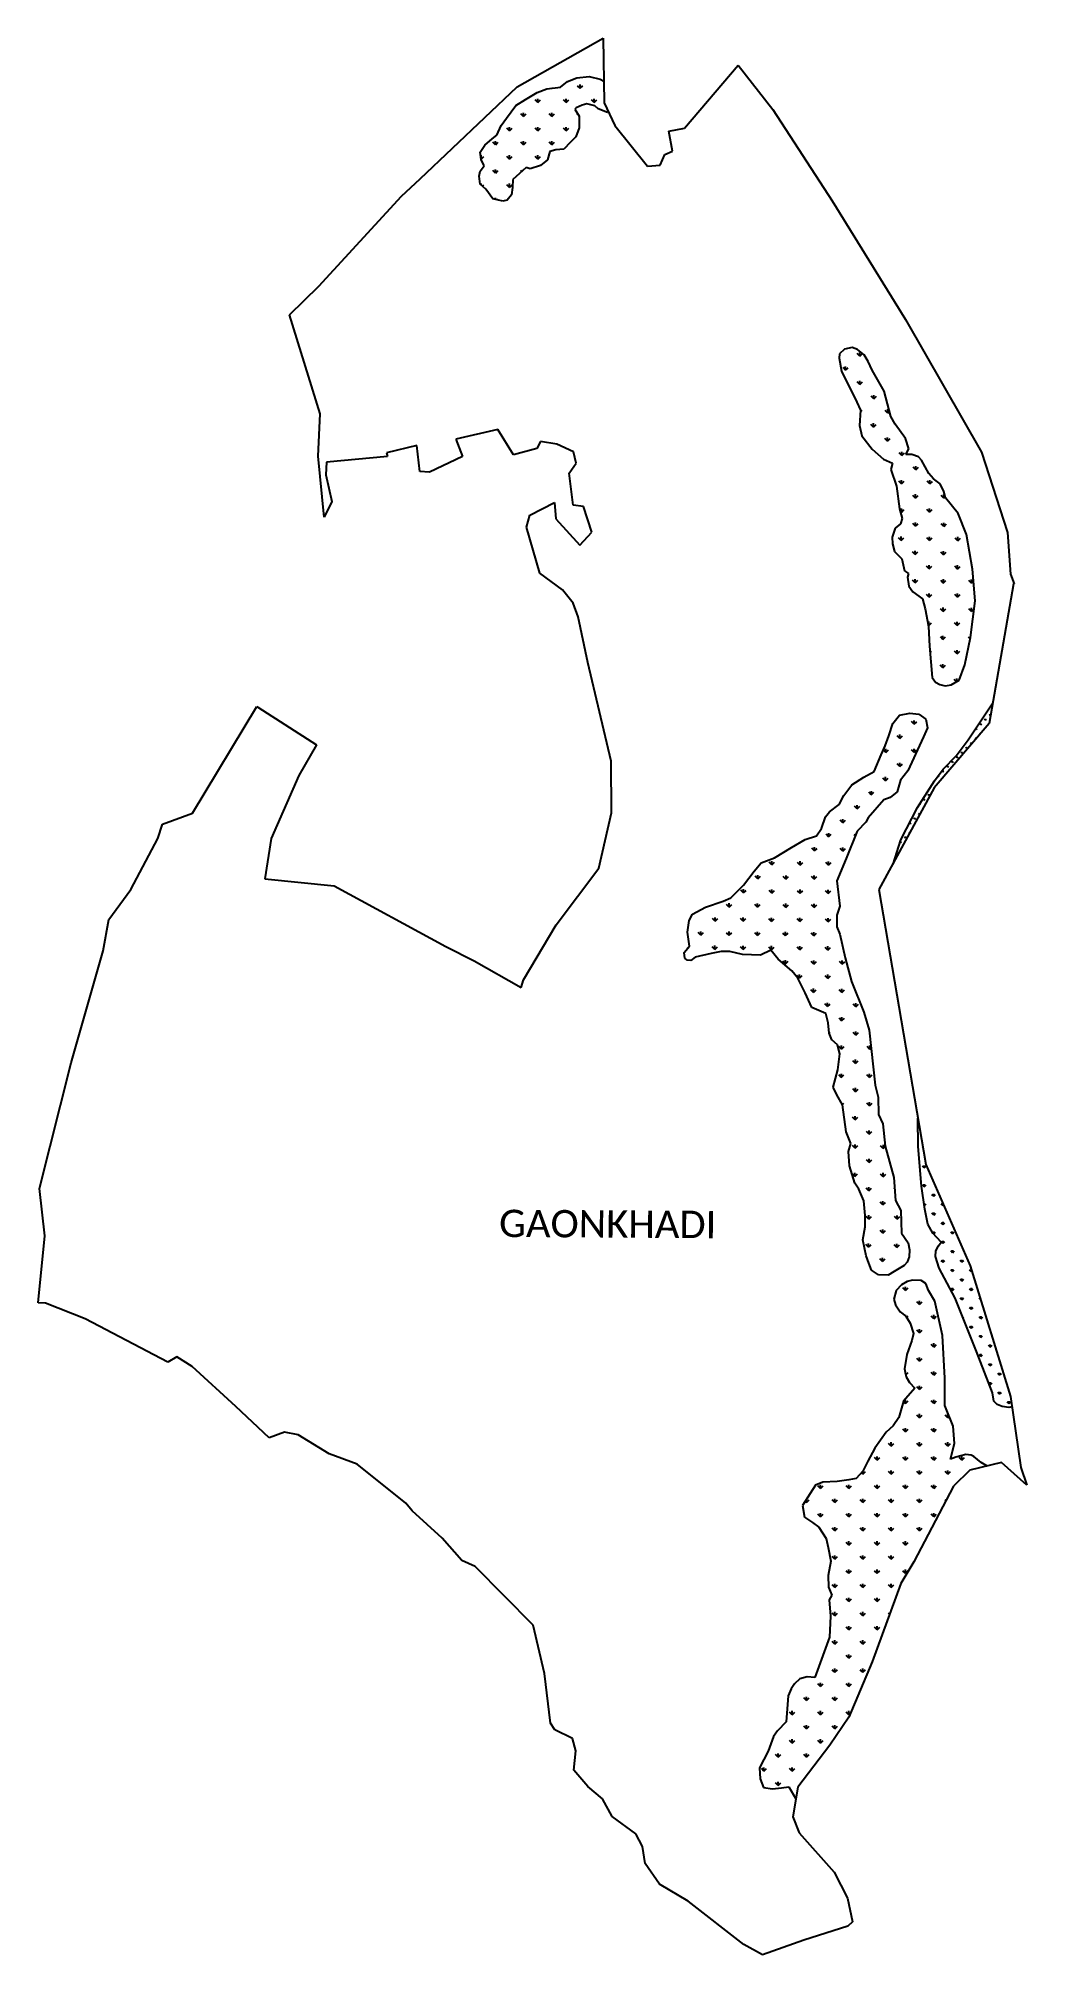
# Model space of a CAD drawing. Header units: metres. Extents: x 319662 to 323428, y 1852503 to 1859804.
import ezdxf

# ---------------------------------------------------------------- set-up
doc = ezdxf.new("R2010")
doc.units = ezdxf.units.M
for name, color, linetype in [('MANGROOVES', 112, 'Continuous'), ('village', 3, 'Continuous'), ('VILLAGE NAME', 250, 'Continuous')]:
    doc.layers.add(name, color=color, linetype=linetype)
doc.styles.add('MtXpl_Calibri', font='calibri.ttf')

msp = doc.modelspace()

# ---------------------------------------------------------------- texts
at = {"layer": 'VILLAGE NAME', "style": 'MtXpl_Calibri'}
msp.add_text('GAONKHADI', height=104.04, rotation=359.67619, dxfattribs=at).set_placement((321417.4, 1855237.3))

# ---------------------------------------------------------------- linework, layer by layer
at = {"color": 3}
msp.add_line((321486.5, 1859619), (321814.1, 1859804), dxfattribs=at)
at = {"layer": 'MANGROOVES'}
for p, q in [((321652.3, 1859618), (321678.8, 1859639.1)), ((321678.8, 1859639.1), (321713.6, 1859653.7)), ((321713.6, 1859653.7), (321760.6, 1859658.4)), ((321760.6, 1859658.4), (321802.4, 1859648.9)), ((321802.4, 1859648.9), (321817.2, 1859641.1)), ((321481.3, 1859547.9), (321517.8, 1859570.6)), ((321517.8, 1859570.6), (321562.4, 1859597.4)), ((321562.4, 1859597.4), (321599.8, 1859611.5)), ((321599.8, 1859611.5), (321652.3, 1859618)), ((321425.3, 1859471.9), (321445.4, 1859499.3)), ((321445.4, 1859499.3), (321481.3, 1859547.9)), ((321711.7, 1859539.7), (321705.7, 1859533.8)), ((321705.7, 1859533.8), (321722.7, 1859507)), ((321734.2, 1859549.3), (321711.7, 1859539.7)), ((321722.7, 1859507), (321723.1, 1859463.5)), ((321752.4, 1859553.9), (321734.2, 1859549.3)), ((321782.9, 1859546.5), (321752.4, 1859553.9)), ((321795.1, 1859535), (321782.9, 1859546.5)), ((321831, 1859521.7), (321795.1, 1859535)), ((321835.5, 1859522.4), (321831, 1859521.7)), ((321363.5, 1859397.4), (321391.2, 1859420.9)), ((321391.2, 1859420.9), (321409, 1859435.6)), ((321409, 1859435.6), (321425.3, 1859471.9)), ((321710.7, 1859429), (321689.5, 1859408.1)), ((321723.1, 1859463.5), (321710.7, 1859429)), ((321346, 1859370.5), (321363.5, 1859397.4)), ((321348.8, 1859341.9), (321346, 1859370.5)), ((321610.5, 1859373.3), (321602.2, 1859341.5)), ((321634.3, 1859379.5), (321610.5, 1859373.3)), ((321664.2, 1859381.8), (321634.3, 1859379.5)), ((321689.5, 1859408.1), (321664.2, 1859381.8)), ((321341.6, 1859278.5), (321346, 1859297.5)), ((321346.1, 1859248.4), (321341.6, 1859278.5)), ((321346, 1859297.5), (321360.5, 1859318.1)), ((321360.5, 1859318.1), (321348.8, 1859341.9)), ((321520.6, 1859312.1), (321470.6, 1859265.9)), ((321535.5, 1859307.3), (321520.6, 1859312.1)), ((321574.9, 1859319.3), (321535.5, 1859307.3)), ((321602.2, 1859341.5), (321574.9, 1859319.3)), ((321367.2, 1859229.7), (321346.1, 1859248.4)), ((321394.1, 1859192.5), (321367.2, 1859229.7)), ((321464.8, 1859208.3), (321448, 1859187.4)), ((321468.4, 1859235.6), (321464.8, 1859208.3)), ((321470.6, 1859265.9), (321468.4, 1859235.6)), ((321409.7, 1859188.3), (321394.1, 1859192.5)), ((321431.4, 1859184.1), (321409.7, 1859188.3)), ((321448, 1859187.4), (321431.4, 1859184.1)), ((322733.7, 1858619.2), (322715.4, 1858602.4)), ((322763.3, 1858626), (322733.7, 1858619.2)), ((322783.7, 1858618.5), (322763.3, 1858626)), ((322808.7, 1858597.9), (322783.7, 1858618.5)), ((322715.4, 1858602.4), (322713.1, 1858585.5)), ((322713.1, 1858585.5), (322722.8, 1858535.4)), ((322823.8, 1858572.6), (322808.7, 1858597.9)), ((322839.6, 1858540), (322823.8, 1858572.6)), ((322722.8, 1858535.4), (322780.3, 1858417.4)), ((322885.2, 1858459.2), (322839.6, 1858540)), ((322780.3, 1858417.4), (322794.9, 1858387.2)), ((322911.1, 1858363.6), (322885.2, 1858459.2)), ((322794.9, 1858387.2), (322791, 1858329.1)), ((322791, 1858329.1), (322800.3, 1858289.5)), ((322927.1, 1858334.6), (322911.1, 1858363.6)), ((322965.8, 1858278.9), (322927.1, 1858334.6)), ((322800.3, 1858289.5), (322839.6, 1858239.2)), ((322979.5, 1858240.5), (322965.8, 1858278.9)), ((322839.6, 1858239.2), (322881.9, 1858200.3)), ((322881.9, 1858200.3), (322917.4, 1858185.8)), ((322917.4, 1858185.8), (322910.8, 1858161.5)), ((322967.6, 1858218.4), (322979.5, 1858240.5)), ((322990.2, 1858218.7), (322967.6, 1858218.4)), ((323016.2, 1858209.9), (322990.2, 1858218.7)), ((323027.8, 1858197.2), (323016.2, 1858209.9)), ((323055.8, 1858145.7), (323027.8, 1858197.2)), ((322910.8, 1858161.5), (322932.1, 1858097.8)), ((323073, 1858125.2), (323055.8, 1858145.7)), ((323098.1, 1858106.4), (323073, 1858125.2)), ((323112.3, 1858077.2), (323098.1, 1858106.4)), ((322932.1, 1858097.8), (322943.8, 1858011.4)), ((323119.1, 1858053.7), (323112.3, 1858077.2)), ((323166.9, 1857994.2), (323119.1, 1858053.7)), ((322943.8, 1858011.4), (322953.5, 1857974)), ((322953.5, 1857974), (322946.9, 1857954.5)), ((323198.6, 1857913.3), (323166.9, 1857994.2)), ((322927.6, 1857937.9), (322915.3, 1857904.1)), ((322915.3, 1857904.1), (322916.9, 1857878.5)), ((322946.9, 1857954.5), (322927.6, 1857937.9)), ((323222.1, 1857781.8), (323198.6, 1857913.3)), ((322916.9, 1857878.5), (322924.1, 1857848.5)), ((322924.1, 1857848.5), (322952.2, 1857820.8)), ((322952.2, 1857820.8), (322962.3, 1857775.6)), ((322962.3, 1857775.6), (322977.9, 1857765.1)), ((322977.9, 1857765.1), (322973.4, 1857751.3)), ((322973.4, 1857751.3), (322979.3, 1857717.4)), ((323232.2, 1857660.7), (323222.1, 1857781.8)), ((322979.3, 1857717.4), (322994.8, 1857695.2)), ((322994.8, 1857695.2), (323031.1, 1857668.9)), ((323031.1, 1857668.9), (323041.4, 1857630.9)), ((323041.4, 1857630.9), (323054.4, 1857562.7)), ((323214.4, 1857521.2), (323232.2, 1857660.7)), ((323054.4, 1857562.7), (323058.3, 1857488.7)), ((323192.1, 1857417.6), (323214.4, 1857521.2)), ((323058.3, 1857488.7), (323068.4, 1857369.3)), ((323170.9, 1857358.2), (323192.1, 1857417.6)), ((323068.4, 1857369.3), (323080.1, 1857351.4)), ((323080.1, 1857351.4), (323096.7, 1857342)), ((323096.7, 1857342), (323117.7, 1857337.3)), ((323117.7, 1857337.3), (323139.9, 1857340.6)), ((323139.9, 1857340.6), (323170.9, 1857358.2)), ((322943.6, 1857225.8), (322982.3, 1857233.5)), ((322982.3, 1857233.5), (323016.7, 1857228.7)), ((323016.7, 1857228.7), (323044.2, 1857210.1)), ((323204.7, 1857132), (323299.5, 1857271.9)), ((322902.3, 1857146), (322918.1, 1857194)), ((322918.1, 1857194), (322943.6, 1857225.8)), ((323050.5, 1857177.7), (323035, 1857142.2)), ((323044.2, 1857210.1), (323050.5, 1857177.7)), ((322873.7, 1857073.8), (322889.5, 1857108.8)), ((322889.5, 1857108.8), (322902.3, 1857146)), ((323035, 1857142.2), (322975.4, 1857013.6)), ((323158.8, 1857069.8), (323204.7, 1857132)), ((322807.9, 1856989.1), (322847.1, 1857011.3)), ((322847.1, 1857011.3), (322873.7, 1857073.8)), ((322975.4, 1857013.6), (322947.3, 1856977.6)), ((323077.4, 1856975.3), (323109.8, 1857019.2)), ((323109.8, 1857019.2), (323158.8, 1857069.8)), ((322731.9, 1856919.7), (322762.3, 1856959.7)), ((322762.3, 1856959.7), (322807.9, 1856989.1)), ((322947.3, 1856977.6), (322934.4, 1856933.3)), ((323011.9, 1856874.1), (323077.4, 1856975.3)), ((322677.2, 1856857.6), (322713.6, 1856885.6)), ((322713.6, 1856885.6), (322731.9, 1856919.7)), ((322883.7, 1856902.7), (322824, 1856834.1)), ((322907.9, 1856911.9), (322883.7, 1856902.7)), ((322934.4, 1856933.3), (322907.9, 1856911.9)), ((322948.6, 1856751), (323011.9, 1856874.1)), ((322626.9, 1856765.9), (322646, 1856793.9)), ((322646, 1856793.9), (322661, 1856837.6)), ((322661, 1856837.6), (322677.2, 1856857.6)), ((322815.2, 1856817.7), (322782.6, 1856783.9)), ((322824, 1856834.1), (322815.2, 1856817.7)), ((322466.9, 1856681.8), (322531.5, 1856721.7)), ((322531.5, 1856721.7), (322584, 1856751.5)), ((322584, 1856751.5), (322626.9, 1856765.9)), ((322782.6, 1856783.9), (322739.7, 1856678.7)), ((322919.9, 1856657.9), (322948.6, 1856751)), ((322389.7, 1856630.6), (322416.8, 1856663)), ((322416.8, 1856663), (322466.9, 1856681.8)), ((322739.7, 1856678.7), (322704.1, 1856594)), ((322301, 1856529.9), (322349.5, 1856577.9)), ((322349.5, 1856577.9), (322389.7, 1856630.6)), ((322704.1, 1856594), (322715.5, 1856498.2)), ((322204.2, 1856494.3), (322272, 1856516.7)), ((322272, 1856516.7), (322301, 1856529.9)), ((322715.5, 1856498.2), (322704.3, 1856463.8)), ((322135.2, 1856398.1), (322141.4, 1856442.8)), ((322141.4, 1856442.8), (322154.4, 1856466.8)), ((322154.4, 1856466.8), (322204.2, 1856494.3)), ((322704.3, 1856463.8), (322704.6, 1856418.3)), ((322142.9, 1856345.7), (322135.2, 1856398.1)), ((322704.6, 1856418.3), (322716.5, 1856391.4)), ((322716.5, 1856391.4), (322736.8, 1856300.6)), ((322122.6, 1856321.7), (322142.9, 1856345.7)), ((322126, 1856299), (322122.6, 1856321.7)), ((322134, 1856291.7), (322126, 1856299)), ((322148.1, 1856290.4), (322134, 1856291.7)), ((322164.6, 1856303.6), (322148.1, 1856290.4)), ((322225.2, 1856317), (322164.6, 1856303.6)), ((322264.1, 1856325.5), (322225.2, 1856317)), ((322297.1, 1856325.3), (322264.1, 1856325.5)), ((322345.6, 1856312.9), (322297.1, 1856325.3)), ((322413.2, 1856311.3), (322345.6, 1856312.9)), ((322452.7, 1856329.7), (322413.2, 1856311.3)), ((322480.6, 1856295.4), (322452.7, 1856329.7)), ((322533.6, 1856251.8), (322480.6, 1856295.4)), ((322736.8, 1856300.6), (322761, 1856210.6)), ((322556.2, 1856223.1), (322533.6, 1856251.8)), ((322584.5, 1856167.9), (322556.2, 1856223.1)), ((322761, 1856210.6), (322807.4, 1856094.4)), ((322609, 1856112.2), (322584.5, 1856167.9)), ((322662.4, 1856089), (322609, 1856112.2)), ((322672.3, 1856052.7), (322662.4, 1856089)), ((322807.4, 1856094.4), (322827.8, 1856025.8)), ((322676.1, 1856014.4), (322672.3, 1856052.7)), ((322686, 1855988.2), (322676.1, 1856014.4)), ((322707.8, 1855968.8), (322686, 1855988.2)), ((322827.8, 1856025.8), (322850.7, 1855816.1)), ((322715.8, 1855935.7), (322707.8, 1855968.8)), ((322708, 1855874.5), (322715.8, 1855935.7)), ((322690.3, 1855808.5), (322708, 1855874.5)), ((322704.8, 1855778.8), (322690.3, 1855808.5)), ((322726.5, 1855741.3), (322704.8, 1855778.8)), ((322850.7, 1855816.1), (322862, 1855770)), ((322862, 1855770), (322863.2, 1855704.5)), ((322740.8, 1855637.7), (322726.5, 1855741.3)), ((322863.2, 1855704.5), (322880.6, 1855668.8)), ((322758, 1855593.4), (322740.8, 1855637.7)), ((322880.6, 1855668.8), (322889.4, 1855582.7)), ((323014.8, 1855581.8), (323013, 1855690.6)), ((322749.5, 1855563), (322758, 1855593.4)), ((322753.5, 1855508.9), (322749.5, 1855563)), ((322889.4, 1855582.7), (322922.1, 1855463.9)), ((323027.7, 1855431), (323014.8, 1855581.8)), ((322773.2, 1855442.3), (322753.5, 1855508.9)), ((322788, 1855420.1), (322773.2, 1855442.3)), ((322807.9, 1855374.8), (322788, 1855420.1)), ((322922.1, 1855463.9), (322928.1, 1855376.2)), ((323040.6, 1855343.5), (323027.7, 1855431)), ((322812.7, 1855319.3), (322807.9, 1855374.8)), ((322928.1, 1855376.2), (322948.8, 1855338.8)), ((322948.8, 1855338.8), (322951.5, 1855251.3)), ((323051.8, 1855286.3), (323040.6, 1855343.5)), ((322804.1, 1855226.8), (322812.9, 1855275.6)), ((322812.9, 1855275.6), (322812.7, 1855319.3)), ((323070.8, 1855251.8), (323051.8, 1855286.3)), ((322816.3, 1855165.8), (322804.1, 1855226.8)), ((322951.5, 1855251.3), (322977, 1855214.5)), ((322977, 1855214.5), (322981.8, 1855188.7)), ((322981.8, 1855188.7), (322980.1, 1855161.6)), ((323101.9, 1855217.4), (323070.8, 1855251.8)), ((323080.1, 1855162.6), (323081.6, 1855184.5)), ((323081.6, 1855184.5), (323092, 1855203.2)), ((323092, 1855203.2), (323101.9, 1855217.4)), ((322826.5, 1855137.2), (322816.3, 1855165.8)), ((322836.8, 1855110.3), (322826.5, 1855137.2)), ((322863.2, 1855093.4), (322836.8, 1855110.3)), ((322961.9, 1855128.1), (322922.6, 1855105.5)), ((322972.5, 1855141.3), (322961.9, 1855128.1)), ((322980.1, 1855161.6), (322972.5, 1855141.3)), ((323095, 1855118.4), (323080.1, 1855162.6)), ((323155.2, 1855003.9), (323095, 1855118.4)), ((322900.9, 1855091.7), (322863.2, 1855093.4)), ((322922.6, 1855105.5), (322900.9, 1855091.7)), ((322951.5, 1855055.5), (322930.9, 1855033.2)), ((322973, 1855067.5), (322951.5, 1855055.5)), ((322993, 1855072.7), (322973, 1855067.5)), ((323026.1, 1855071.6), (322993, 1855072.7)), ((323043.5, 1855059.8), (323026.1, 1855071.6)), ((323053.6, 1855033.5), (323043.5, 1855059.8)), ((322930.9, 1855033.2), (322921.9, 1855000.7)), ((322921.9, 1855000.7), (322928.7, 1854978.6)), ((322928.7, 1854978.6), (322945.6, 1854951.5)), ((323078.2, 1854992.4), (323053.6, 1855033.5)), ((323107.1, 1854862), (323078.2, 1854992.4)), ((323236.6, 1854800.9), (323155.2, 1855003.9)), ((322945.6, 1854951.5), (322967.3, 1854936)), ((322967.3, 1854936), (322983.9, 1854908.7)), ((322983.9, 1854908.7), (322997, 1854869.4)), ((322989.9, 1854842.8), (322971.1, 1854789.7)), ((322997, 1854869.4), (322989.9, 1854842.8)), ((323115.9, 1854700), (323107.1, 1854862)), ((322971.1, 1854789.7), (322962, 1854734.8)), ((323297.7, 1854643), (323236.6, 1854800.9)), ((322962, 1854734.8), (322968.6, 1854704.9)), ((322968.6, 1854704.9), (322981.8, 1854682.4)), ((322981.8, 1854682.4), (323002.1, 1854661.8)), ((323116.7, 1854595.6), (323115.9, 1854700)), ((322959.3, 1854612.1), (322940.8, 1854549.8)), ((323002.1, 1854661.8), (322959.3, 1854612.1)), ((323302.5, 1854612.2), (323297.7, 1854643)), ((323316.2, 1854598.7), (323302.5, 1854612.2)), ((323334.9, 1854591), (323316.2, 1854598.7)), ((322940.8, 1854549.8), (322919.3, 1854517.2)), ((323148.4, 1854517.1), (323116.7, 1854595.6)), ((323359.5, 1854587.3), (323334.9, 1854591)), ((323372.3, 1854589.7), (323359.5, 1854587.3)), ((322892.1, 1854493.8), (322849.2, 1854433.3)), ((322919.3, 1854517.2), (322892.1, 1854493.8)), ((323152.9, 1854450.9), (323148.4, 1854517.1)), ((322823.1, 1854383.5), (322803.9, 1854344.7)), ((322849.2, 1854433.3), (322823.1, 1854383.5)), ((323137.9, 1854390.4), (323152.9, 1854450.9)), ((323158.4, 1854398.5), (323137.9, 1854390.4)), ((323196.5, 1854408), (323158.4, 1854398.5)), ((323216.4, 1854406.5), (323196.5, 1854408)), ((323227.1, 1854400.6), (323216.4, 1854406.5)), ((323254.7, 1854378), (323227.1, 1854400.6)), ((322750.3, 1854312), (322705.9, 1854305.7)), ((322778.4, 1854317.4), (322750.3, 1854312)), ((322803.9, 1854344.7), (322778.4, 1854317.4)), ((323275.8, 1854365.2), (323254.7, 1854378)), ((322623.3, 1854292.2), (322574.2, 1854213.8)), ((322650.8, 1854302.7), (322623.3, 1854292.2)), ((322705.9, 1854305.7), (322650.8, 1854302.7)), ((322574.2, 1854213.8), (322581.1, 1854170.4)), ((322581.1, 1854170.4), (322612.4, 1854149.4)), ((322612.4, 1854149.4), (322636.2, 1854132.3)), ((322636.2, 1854132.3), (322664.3, 1854088.7)), ((322664.3, 1854088.7), (322672.2, 1854054.4)), ((322672.2, 1854054.4), (322682, 1854001.7)), ((322682, 1854001.7), (322671.5, 1853947.8)), ((322671.5, 1853947.8), (322673.2, 1853903.5)), ((322673.2, 1853903.5), (322685.1, 1853873.2)), ((322685.1, 1853873.2), (322675.3, 1853854.3)), ((322675.3, 1853854.3), (322680, 1853793.2)), ((322680, 1853793.2), (322676.5, 1853712.9)), ((322676.5, 1853712.9), (322620.3, 1853558.9)), ((322530.7, 1853516.4), (322519.3, 1853489.5)), ((322542.9, 1853535.3), (322530.7, 1853516.4)), ((322563.6, 1853553.8), (322542.9, 1853535.3)), ((322591.2, 1853561.1), (322563.6, 1853553.8)), ((322620.3, 1853558.9), (322591.2, 1853561.1)), ((322519.3, 1853489.5), (322511.6, 1853390.5)), ((322511.6, 1853390.5), (322478.2, 1853356.3)), ((322463.8, 1853333.9), (322443.1, 1853278.1)), ((322478.2, 1853356.3), (322463.8, 1853333.9)), ((322443.1, 1853278.1), (322409.6, 1853215.2)), ((322409.6, 1853215.2), (322412.9, 1853173.5)), ((322412.9, 1853173.5), (322425.1, 1853140.3)), ((322425.1, 1853140.3), (322459.6, 1853134.4)), ((322459.6, 1853134.4), (322494.4, 1853138.7)), ((322494.4, 1853138.7), (322521.5, 1853143)), ((322521.5, 1853143), (322548.7, 1853097.1))]:
    msp.add_line(p, q, dxfattribs=at)
at = {"layer": 'MANGROOVES', "linetype": 'Continuous'}
for p, q in [((321565, 1859559.6), (321554.9, 1859569.7)), ((321565, 1859559.6), (321565, 1859573.9)), ((321565, 1859559.6), (321575.1, 1859569.7)), ((321618.9, 1859613.5), (321618.6, 1859613.8)), ((321618.9, 1859613.5), (321618.9, 1859613.9)), ((321618.9, 1859613.5), (321619.3, 1859613.9)), ((321672.8, 1859559.6), (321662.7, 1859569.7)), ((321672.8, 1859559.6), (321672.8, 1859573.9)), ((321672.8, 1859559.6), (321682.9, 1859569.7)), ((321726.7, 1859613.5), (321716.6, 1859623.6)), ((321726.7, 1859613.5), (321726.7, 1859627.8)), ((321726.7, 1859613.5), (321736.8, 1859623.6)), ((321780.5, 1859559.6), (321770.4, 1859569.7)), ((321780.5, 1859559.6), (321780.5, 1859573.9)), ((321780.5, 1859559.6), (321790.6, 1859569.7)), ((321511.1, 1859505.7), (321501, 1859515.8)), ((321511.1, 1859505.7), (321511.1, 1859520)), ((321511.1, 1859505.7), (321521.2, 1859515.8)), ((321618.9, 1859505.7), (321608.8, 1859515.8)), ((321618.9, 1859505.7), (321618.9, 1859520)), ((321618.9, 1859505.7), (321629, 1859515.8)), ((321718, 1859514.4), (321716.6, 1859515.8)), ((321457.2, 1859451.8), (321447.1, 1859461.9)), ((321457.2, 1859451.8), (321457.2, 1859466.1)), ((321457.2, 1859451.8), (321467.4, 1859461.9)), ((321565, 1859451.8), (321554.9, 1859461.9)), ((321565, 1859451.8), (321565, 1859466.1)), ((321565, 1859451.8), (321575.1, 1859461.9)), ((321672.8, 1859451.8), (321662.7, 1859461.9)), ((321672.8, 1859451.8), (321672.8, 1859466.1)), ((321672.8, 1859451.8), (321682.9, 1859461.9)), ((321349.5, 1859344.1), (321348.5, 1859345.1)), ((321349.5, 1859344.1), (321349.5, 1859358.4)), ((321349.5, 1859344.1), (321359.6, 1859354.2)), ((321403.4, 1859398), (321393.3, 1859408.1)), ((321403.4, 1859398), (321403.4, 1859412.2)), ((321403.4, 1859398), (321413.5, 1859408.1)), ((321457.2, 1859344.1), (321447.1, 1859354.2)), ((321457.2, 1859344.1), (321457.2, 1859358.4)), ((321457.2, 1859344.1), (321467.4, 1859354.2)), ((321511.1, 1859398), (321501, 1859408.1)), ((321511.1, 1859398), (321511.1, 1859412.2)), ((321511.1, 1859398), (321521.2, 1859408.1)), ((321565, 1859344.1), (321554.9, 1859354.2)), ((321565, 1859344.1), (321565, 1859358.4)), ((321565, 1859344.1), (321575.1, 1859354.2)), ((321618.9, 1859398), (321608.8, 1859408.1)), ((321618.9, 1859398), (321618.9, 1859412.2)), ((321618.9, 1859398), (321629, 1859408.1)), ((321403.4, 1859290.2), (321393.3, 1859300.3)), ((321403.4, 1859290.2), (321403.4, 1859304.5)), ((321403.4, 1859290.2), (321413.5, 1859300.3)), ((321504.3, 1859297.1), (321501, 1859300.3)), ((321511.1, 1859303.4), (321511.1, 1859304.5)), ((321349.5, 1859245.4), (321349.5, 1859250.6)), ((321354.3, 1859241.1), (321359.6, 1859246.4)), ((321457.2, 1859236.3), (321447.1, 1859246.4)), ((321457.2, 1859236.3), (321457.2, 1859250.6)), ((321457.2, 1859236.3), (321467.4, 1859246.4)), ((321403.4, 1859190), (321403.4, 1859196.7)), ((321409.3, 1859188.4), (321413.5, 1859192.5)), ((322738.2, 1858539.2), (322728.2, 1858549.3)), ((322738.2, 1858539.2), (322738.3, 1858553.4)), ((322738.2, 1858539.2), (322748.4, 1858549.2)), ((322792.5, 1858592.7), (322782.4, 1858602.9)), ((322792.5, 1858592.7), (322792.5, 1858607)), ((322792.5, 1858592.7), (322802.6, 1858602.7)), ((322791.8, 1858484.9), (322781.8, 1858495.1)), ((322791.8, 1858484.9), (322791.9, 1858499.2)), ((322791.8, 1858484.9), (322802, 1858495)), ((322845.3, 1858430.7), (322835.3, 1858440.9)), ((322845.3, 1858430.7), (322845.4, 1858445)), ((322845.3, 1858430.7), (322855.5, 1858440.8)), ((322794.4, 1858380.4), (322801.3, 1858387.2)), ((322844.7, 1858323), (322834.6, 1858333.1)), ((322844.7, 1858323), (322844.8, 1858337.3)), ((322844.7, 1858323), (322854.9, 1858333)), ((322898.9, 1858376.5), (322888.9, 1858386.7)), ((322898.9, 1858376.5), (322899, 1858390.8)), ((322898.9, 1858376.5), (322905.8, 1858383.3)), ((322898.2, 1858268.8), (322888.2, 1858278.9)), ((322898.2, 1858268.8), (322898.3, 1858283.1)), ((322898.2, 1858268.8), (322908.4, 1858278.8)), ((322951.8, 1858214.6), (322941.7, 1858224.7)), ((322951.8, 1858214.6), (322951.9, 1858228.8)), ((322951.8, 1858214.6), (322962, 1858224.6)), ((322951.1, 1858106.8), (322941.1, 1858117)), ((322951.1, 1858106.8), (322951.2, 1858121.1)), ((322951.1, 1858106.8), (322961.3, 1858116.8)), ((323005.3, 1858160.3), (322995.3, 1858170.5)), ((323005.3, 1858160.3), (323005.4, 1858174.6)), ((323005.3, 1858160.3), (323015.5, 1858170.4)), ((323058.9, 1858106.1), (323048.9, 1858116.3)), ((323058.9, 1858106.1), (323059, 1858120.4)), ((323058.9, 1858106.1), (323069.1, 1858116.2)), ((323004.7, 1858052.6), (322994.6, 1858062.8)), ((323004.7, 1858052.6), (323004.8, 1858066.9)), ((323004.7, 1858052.6), (323014.8, 1858062.6)), ((323112.4, 1858051.9), (323102.4, 1858062.1)), ((323112.4, 1858051.9), (323112.5, 1858066.2)), ((323112.4, 1858051.9), (323118, 1858057.4)), ((322950.5, 1857999), (322945.7, 1858003.8)), ((322950.5, 1857999), (322950.6, 1858013.3)), ((322950.5, 1857999), (322960.6, 1858009.1)), ((323004, 1857944.8), (323004.1, 1857959.1)), ((323058.2, 1857998.4), (323048.2, 1858008.5)), ((323058.2, 1857998.4), (323058.3, 1858012.7)), ((323058.2, 1857998.4), (323068.4, 1858008.4)), ((323111.8, 1857944.2), (323111.9, 1857958.5)), ((322949.8, 1857891.3), (322939.8, 1857901.4)), ((322949.8, 1857891.3), (322949.9, 1857905.6)), ((322949.8, 1857891.3), (322960, 1857901.3)), ((323004, 1857944.8), (322994, 1857955)), ((323004, 1857944.8), (323014.2, 1857954.9)), ((323057.6, 1857890.6), (323047.5, 1857900.8)), ((323057.6, 1857890.6), (323057.7, 1857904.9)), ((323057.6, 1857890.6), (323067.7, 1857900.7)), ((323111.8, 1857944.2), (323101.7, 1857954.3)), ((323111.8, 1857944.2), (323121.9, 1857954.2)), ((323165.3, 1857890), (323155.3, 1857900.1)), ((323165.3, 1857890), (323165.4, 1857904.2)), ((323165.3, 1857890), (323175.5, 1857900)), ((323003.4, 1857837.1), (322993.3, 1857847.2)), ((323003.4, 1857837.1), (323003.5, 1857851.4)), ((323003.4, 1857837.1), (323013.5, 1857847.1)), ((323111.1, 1857836.4), (323101.1, 1857846.6)), ((323111.1, 1857836.4), (323111.2, 1857850.7)), ((323111.1, 1857836.4), (323121.3, 1857846.4)), ((323211, 1857843.7), (323208.8, 1857845.9)), ((322958.5, 1857792.7), (322959.3, 1857793.6)), ((323002.7, 1857729.3), (322992.7, 1857739.5)), ((323002.7, 1857729.3), (323002.8, 1857743.6)), ((323002.7, 1857729.3), (323012.9, 1857739.3)), ((323056.9, 1857782.9), (323046.9, 1857793)), ((323056.9, 1857782.9), (323057, 1857797.1)), ((323056.9, 1857782.9), (323067.1, 1857792.9)), ((323110.5, 1857728.6), (323100.4, 1857738.8)), ((323110.5, 1857728.6), (323110.6, 1857742.9)), ((323110.5, 1857728.6), (323120.6, 1857738.7)), ((323164.7, 1857782.2), (323154.6, 1857792.4)), ((323164.7, 1857782.2), (323164.8, 1857796.5)), ((323164.7, 1857782.2), (323174.8, 1857792.2)), ((323218.2, 1857728), (323208.2, 1857738.2)), ((323218.2, 1857728), (323218.3, 1857742.3)), ((323056.3, 1857675.1), (323046.2, 1857685.3)), ((323056.3, 1857675.1), (323056.3, 1857689.4)), ((323056.3, 1857675.1), (323066.4, 1857685.1)), ((323164, 1857674.4), (323154, 1857684.6)), ((323164, 1857674.4), (323164.1, 1857688.7)), ((323164, 1857674.4), (323174.2, 1857684.5)), ((323218.2, 1857728), (323226, 1857735.6)), ((323109.8, 1857620.9), (323099.8, 1857631)), ((323109.8, 1857620.9), (323109.9, 1857635.2)), ((323109.8, 1857620.9), (323120, 1857630.9)), ((323217.6, 1857620.2), (323207.5, 1857630.4)), ((323217.6, 1857620.2), (323217.7, 1857634.5)), ((323217.6, 1857620.2), (323227.7, 1857630.3)), ((323055.6, 1857567.3), (323053, 1857569.9)), ((323055.6, 1857567.3), (323055.7, 1857581.6)), ((323055.6, 1857567.3), (323065.8, 1857577.4)), ((323109.2, 1857513.1), (323099.1, 1857523.3)), ((323109.2, 1857513.1), (323109.2, 1857527.4)), ((323109.2, 1857513.1), (323119.3, 1857523.2)), ((323163.4, 1857566.7), (323153.3, 1857576.8)), ((323163.4, 1857566.7), (323163.4, 1857581)), ((323163.4, 1857566.7), (323173.5, 1857576.7)), ((323213.3, 1857516.1), (323206.9, 1857522.6)), ((323060.3, 1857464.9), (323065.1, 1857469.6)), ((323162.7, 1857458.9), (323152.7, 1857469.1)), ((323162.7, 1857458.9), (323162.8, 1857473.2)), ((323162.7, 1857458.9), (323172.9, 1857469)), ((323108.5, 1857405.4), (323098.5, 1857415.5)), ((323108.5, 1857405.4), (323108.6, 1857419.6)), ((323108.5, 1857405.4), (323118.7, 1857415.4)), ((323160.7, 1857352.5), (323152, 1857361.3)), ((323162.1, 1857353.2), (323162.1, 1857365.4)), ((323167, 1857356.1), (323171.7, 1857360.7)), ((323289.2, 1857224.7), (323285.9, 1857228.1)), ((323289.2, 1857224.7), (323289.2, 1857229.5)), ((322999.4, 1857190.5), (322989.4, 1857200.7)), ((322999.4, 1857190.5), (322999.5, 1857204.8)), ((322999.4, 1857190.5), (323009.6, 1857200.5)), ((323235.3, 1857170.8), (323232.8, 1857173.4)), ((323235.3, 1857170.8), (323235.3, 1857175.6)), ((323235.3, 1857170.8), (323238.7, 1857174.2)), ((323253.3, 1857188.8), (323249.9, 1857192.2)), ((323251.7, 1857154.4), (323249.9, 1857156.3)), ((323253.3, 1857188.8), (323253.3, 1857193.6)), ((323253.3, 1857188.8), (323256.7, 1857192.2)), ((323253.3, 1857156.3), (323253.3, 1857157.6)), ((323271.3, 1857206.8), (323267.9, 1857210.1)), ((323268.3, 1857173.8), (323267.9, 1857174.2)), ((323271.3, 1857206.8), (323271.3, 1857211.5)), ((323271.3, 1857206.8), (323274.6, 1857210.1)), ((323289.2, 1857224.7), (323290.4, 1857225.9)), ((322891, 1857083.4), (322882.1, 1857092.4)), ((322891, 1857083.4), (322891.1, 1857097.7)), ((322891, 1857083.4), (322901.2, 1857093.4)), ((322945.2, 1857136.9), (322935.2, 1857147.1)), ((322945.2, 1857136.9), (322945.3, 1857151.2)), ((322945.2, 1857136.9), (322955.4, 1857147)), ((322998.8, 1857082.7), (322988.7, 1857092.9)), ((322998.8, 1857082.7), (322998.8, 1857097)), ((322998.8, 1857082.7), (323008.9, 1857092.8)), ((323181.5, 1857081), (323178.1, 1857084.4)), ((323181.5, 1857081), (323181.5, 1857085.8)), ((323181.5, 1857081), (323184.8, 1857084.4)), ((323199.4, 1857099), (323196.1, 1857102.4)), ((323199.4, 1857099), (323199.4, 1857103.8)), ((323199.4, 1857099), (323202.8, 1857102.4)), ((323217.4, 1857117), (323214, 1857120.3)), ((323217.4, 1857117), (323217.4, 1857121.7)), ((323217.4, 1857117), (323220.7, 1857120.3)), ((323235.2, 1857135), (323232, 1857138.3)), ((323235.3, 1857135.2), (323235.3, 1857139.7)), ((322944.5, 1857029.2), (322934.5, 1857039.3)), ((322944.5, 1857029.2), (322944.6, 1857043.5)), ((322944.5, 1857029.2), (322954.7, 1857039.2)), ((323109.6, 1857009.2), (323106.2, 1857012.6)), ((323109.6, 1857009.2), (323109.6, 1857014)), ((323109.6, 1857009.2), (323113, 1857012.6)), ((323127.6, 1857027.2), (323124.2, 1857030.5)), ((323127.6, 1857027.2), (323127.6, 1857031.9)), ((323127.6, 1857027.2), (323130.9, 1857030.5)), ((323145.5, 1857045.1), (323142.2, 1857048.5)), ((323145.5, 1857045.1), (323145.5, 1857049.9)), ((323145.5, 1857045.1), (323148.9, 1857048.5)), ((323163.5, 1857063.1), (323160.1, 1857066.5)), ((323163.5, 1857063.1), (323163.5, 1857067.8)), ((323163.5, 1857063.1), (323166.9, 1857066.5)), ((322836.1, 1856922.1), (322836.2, 1856936.4)), ((322890.3, 1856975.6), (322880.3, 1856985.8)), ((322890.3, 1856975.6), (322890.4, 1856989.9)), ((322890.3, 1856975.6), (322900.5, 1856985.7)), ((323071.4, 1856939.7), (323070.3, 1856940.7)), ((323091.7, 1856991.2), (323090.2, 1856992.7)), ((323091.7, 1856991.2), (323091.7, 1856994.6)), ((323091.7, 1856991.2), (323095, 1856994.6)), ((322781.9, 1856868.5), (322771.9, 1856878.7)), ((322781.9, 1856868.5), (322782, 1856882.8)), ((322781.9, 1856868.5), (322792.1, 1856878.6)), ((322836.1, 1856922.1), (322826.1, 1856932.2)), ((322836.1, 1856922.1), (322846.3, 1856932.1)), ((323019.8, 1856883.5), (323018.7, 1856884.6)), ((323019.8, 1856883.5), (323023.2, 1856886.8)), ((323019.8, 1856883.5), (323019.8, 1856886.3)), ((323037.8, 1856901.4), (323034.4, 1856904.8)), ((323037.8, 1856901.4), (323037.8, 1856906.2)), ((323037.8, 1856901.4), (323041.1, 1856904.8)), ((323055.7, 1856919.4), (323052.4, 1856922.8)), ((323055.7, 1856919.4), (323055.7, 1856924.2)), ((323055.7, 1856919.4), (323059.1, 1856922.8)), ((322727.7, 1856815), (322717.7, 1856825.1)), ((322727.7, 1856815), (322727.8, 1856829.3)), ((322727.7, 1856815), (322737.9, 1856825)), ((322983.9, 1856811.6), (322981.2, 1856814.3)), ((322983.9, 1856811.6), (322983.9, 1856816.4)), ((322983.9, 1856811.6), (322987.3, 1856815)), ((323001.9, 1856829.6), (322998.5, 1856833)), ((323001.9, 1856829.6), (323001.9, 1856834.4)), ((323001.9, 1856829.6), (323005.2, 1856833)), ((323019.8, 1856847.6), (323016.4, 1856850.9)), ((323019.8, 1856847.6), (323019.8, 1856852.3)), ((323019.8, 1856847.6), (323022.3, 1856850.1)), ((322619.3, 1856707.9), (322609.3, 1856718)), ((322619.3, 1856707.9), (322619.4, 1856722.2)), ((322619.3, 1856707.9), (322629.5, 1856717.9)), ((322673.5, 1856761.4), (322663.5, 1856771.6)), ((322673.5, 1856761.4), (322673.6, 1856775.7)), ((322673.5, 1856761.4), (322683.7, 1856771.5)), ((322727.1, 1856707.2), (322717, 1856717.4)), ((322727.1, 1856707.2), (322727.1, 1856721.5)), ((322727.1, 1856707.2), (322737.2, 1856717.3)), ((322775.5, 1856766.6), (322771.2, 1856770.9)), ((322948, 1856739.8), (322945.8, 1856742)), ((322948, 1856739.8), (322948, 1856744.6)), ((322948, 1856739.8), (322951.3, 1856743.2)), ((322965.9, 1856757.8), (322962.6, 1856761.1)), ((322965.9, 1856757.8), (322965.9, 1856762.5)), ((322965.9, 1856757.8), (322969.3, 1856761.1)), ((322982.4, 1856777.2), (322980.5, 1856779.1)), ((322983.9, 1856779.9), (322983.9, 1856780.5)), ((322457.3, 1856655), (322447.3, 1856665.1)), ((322457.3, 1856655), (322457.4, 1856669.3)), ((322457.3, 1856655), (322467.5, 1856665)), ((322511.5, 1856708.5), (322511, 1856709)), ((322511.5, 1856708.5), (322513.7, 1856710.7)), ((322511.5, 1856708.5), (322511.5, 1856709.4)), ((322565.1, 1856654.3), (322555, 1856664.5)), ((322565.1, 1856654.3), (322565.2, 1856668.6)), ((322565.1, 1856654.3), (322575.2, 1856664.4)), ((322672.8, 1856653.7), (322662.8, 1856663.8)), ((322672.8, 1856653.7), (322672.9, 1856668)), ((322672.8, 1856653.7), (322683, 1856663.7)), ((322930, 1856685.9), (322928.9, 1856687.1)), ((322930, 1856685.9), (322930, 1856690.7)), ((322930, 1856685.9), (322933.4, 1856689.3)), ((322403.1, 1856601.4), (322393.1, 1856611.6)), ((322403.1, 1856601.4), (322403.2, 1856615.7)), ((322403.1, 1856601.4), (322413.3, 1856611.5)), ((322510.9, 1856600.8), (322500.8, 1856610.9)), ((322510.9, 1856600.8), (322511, 1856615.1)), ((322510.9, 1856600.8), (322521, 1856610.8)), ((322618.6, 1856600.1), (322608.6, 1856610.3)), ((322618.6, 1856600.1), (322618.7, 1856614.4)), ((322618.6, 1856600.1), (322628.8, 1856610.2)), ((322294.7, 1856494.3), (322284.7, 1856504.5)), ((322294.7, 1856494.3), (322294.8, 1856508.6)), ((322294.7, 1856494.3), (322304.9, 1856504.4)), ((322348.9, 1856547.9), (322338.9, 1856558)), ((322348.9, 1856547.9), (322349, 1856562.2)), ((322348.9, 1856547.9), (322359.1, 1856557.9)), ((322402.5, 1856493.7), (322392.4, 1856503.8)), ((322402.5, 1856493.7), (322402.5, 1856508)), ((322402.5, 1856493.7), (322412.6, 1856503.7)), ((322456.7, 1856547.2), (322446.6, 1856557.4)), ((322456.7, 1856547.2), (322456.8, 1856561.5)), ((322456.7, 1856547.2), (322466.8, 1856557.3)), ((322510.2, 1856493), (322500.2, 1856503.2)), ((322510.2, 1856493), (322510.3, 1856507.3)), ((322510.2, 1856493), (322520.4, 1856503.1)), ((322564.4, 1856546.6), (322554.4, 1856556.7)), ((322564.4, 1856546.6), (322564.5, 1856560.9)), ((322564.4, 1856546.6), (322574.6, 1856556.6)), ((322618, 1856492.4), (322607.9, 1856502.5)), ((322618, 1856492.4), (322618.1, 1856506.6)), ((322618, 1856492.4), (322628.1, 1856502.4)), ((322672.2, 1856545.9), (322662.1, 1856556.1)), ((322672.2, 1856545.9), (322672.3, 1856560.2)), ((322672.2, 1856545.9), (322682.3, 1856555.9)), ((322240.5, 1856440.8), (322230.4, 1856450.9)), ((322240.5, 1856440.8), (322240.6, 1856455.1)), ((322240.5, 1856440.8), (322250.6, 1856450.8)), ((322348.2, 1856440.1), (322338.2, 1856450.3)), ((322348.2, 1856440.1), (322348.3, 1856454.4)), ((322348.2, 1856440.1), (322358.4, 1856450.2)), ((322456, 1856439.5), (322446, 1856449.6)), ((322456, 1856439.5), (322456.1, 1856453.7)), ((322456, 1856439.5), (322466.2, 1856449.5)), ((322563.8, 1856438.8), (322553.7, 1856449)), ((322563.8, 1856438.8), (322563.9, 1856453.1)), ((322563.8, 1856438.8), (322573.9, 1856448.8)), ((322671.5, 1856438.1), (322661.5, 1856448.3)), ((322671.5, 1856438.1), (322671.6, 1856452.4)), ((322671.5, 1856438.1), (322681.7, 1856448.2)), ((322186.3, 1856387.2), (322176.2, 1856397.4)), ((322186.3, 1856387.2), (322186.4, 1856401.5)), ((322186.3, 1856387.2), (322196.4, 1856397.3)), ((322294, 1856386.6), (322284, 1856396.7)), ((322294, 1856386.6), (322294.1, 1856400.9)), ((322294, 1856386.6), (322304.2, 1856396.6)), ((322401.8, 1856385.9), (322391.8, 1856396.1)), ((322401.8, 1856385.9), (322401.9, 1856400.2)), ((322401.8, 1856385.9), (322412, 1856395.9)), ((322509.6, 1856385.3), (322499.5, 1856395.4)), ((322509.6, 1856385.3), (322509.6, 1856399.5)), ((322509.6, 1856385.3), (322519.7, 1856395.3)), ((322617.3, 1856384.6), (322607.3, 1856394.8)), ((322617.3, 1856384.6), (322617.4, 1856398.9)), ((322617.3, 1856384.6), (322627.5, 1856394.6)), ((322715.5, 1856393.6), (322715, 1856394.1)), ((322136.1, 1856337.7), (322142.2, 1856343.7)), ((322239.8, 1856333), (322229.8, 1856343.2)), ((322239.8, 1856333), (322239.9, 1856347.3)), ((322239.8, 1856333), (322250, 1856343.1)), ((322347.6, 1856332.4), (322337.5, 1856342.5)), ((322347.6, 1856332.4), (322347.7, 1856346.6)), ((322347.6, 1856332.4), (322357.8, 1856342.4)), ((322455.3, 1856331.7), (322445.3, 1856341.9)), ((322455.3, 1856331.7), (322455.4, 1856346)), ((322455.3, 1856331.7), (322465.5, 1856341.7)), ((322508.9, 1856277.5), (322498.9, 1856287.7)), ((322508.9, 1856277.5), (322509, 1856291.8)), ((322508.9, 1856277.5), (322519.1, 1856287.5)), ((322563.1, 1856331), (322553.1, 1856341.2)), ((322563.1, 1856331), (322563.2, 1856345.3)), ((322563.1, 1856331), (322573.3, 1856341.1)), ((322616.7, 1856276.8), (322606.6, 1856287)), ((322616.7, 1856276.8), (322616.7, 1856291.1)), ((322616.7, 1856276.8), (322626.8, 1856286.9)), ((322670.9, 1856330.4), (322660.8, 1856340.5)), ((322670.9, 1856330.4), (322671, 1856344.7)), ((322670.9, 1856330.4), (322681, 1856340.4)), ((322724.4, 1856276.2), (322714.4, 1856286.3)), ((322724.4, 1856276.2), (322724.5, 1856290.5)), ((322724.4, 1856276.2), (322734.6, 1856286.2)), ((322562.4, 1856223.3), (322552.4, 1856233.4)), ((322562.4, 1856223.3), (322562.5, 1856237.6)), ((322562.4, 1856223.3), (322572.6, 1856233.3)), ((322670.2, 1856222.6), (322660.2, 1856232.8)), ((322670.2, 1856222.6), (322670.3, 1856236.9)), ((322670.2, 1856222.6), (322680.4, 1856232.7)), ((322616, 1856169.1), (322606, 1856179.2)), ((322616, 1856169.1), (322616.1, 1856183.4)), ((322616, 1856169.1), (322626.2, 1856179.1)), ((322723.8, 1856168.4), (322713.7, 1856178.6)), ((322723.8, 1856168.4), (322723.8, 1856182.7)), ((322723.8, 1856168.4), (322733.9, 1856178.5)), ((322669.6, 1856114.9), (322659.5, 1856125)), ((322669.6, 1856114.9), (322669.6, 1856129.1)), ((322669.6, 1856114.9), (322679.7, 1856124.9)), ((322723.1, 1856060.7), (322713.1, 1856070.8)), ((322723.1, 1856060.7), (322723.2, 1856074.9)), ((322723.1, 1856060.7), (322733.3, 1856070.7)), ((322777.3, 1856114.2), (322767.3, 1856124.4)), ((322777.3, 1856114.2), (322777.4, 1856128.5)), ((322777.3, 1856114.2), (322787.5, 1856124.2)), ((322676.1, 1856014.3), (322679.1, 1856017.1)), ((322776.7, 1856006.4), (322766.6, 1856016.6)), ((322776.7, 1856006.4), (322776.7, 1856020.7)), ((322776.7, 1856006.4), (322786.8, 1856016.5)), ((322722.4, 1855952.9), (322712.4, 1855963.1)), ((322722.4, 1855952.9), (322722.5, 1855967.2)), ((322722.4, 1855952.9), (322732.6, 1855962.9)), ((322776, 1855898.7), (322776.1, 1855913)), ((322830.2, 1855952.2), (322820.2, 1855962.4)), ((322830.2, 1855952.2), (322830.3, 1855966.5)), ((322830.2, 1855952.2), (322835.3, 1855957.3)), ((322721.8, 1855845.1), (322711.7, 1855855.3)), ((322721.8, 1855845.1), (322721.9, 1855859.4)), ((322721.8, 1855845.1), (322732, 1855855.2)), ((322776, 1855898.7), (322766, 1855908.8)), ((322776, 1855898.7), (322786.2, 1855908.7)), ((322829.5, 1855844.5), (322819.5, 1855854.6)), ((322829.5, 1855844.5), (322829.6, 1855858.8)), ((322829.5, 1855844.5), (322839.7, 1855854.5)), ((322775.3, 1855790.9), (322765.3, 1855801.1)), ((322775.3, 1855790.9), (322775.4, 1855805.2)), ((322775.3, 1855790.9), (322785.5, 1855801)), ((322721.2, 1855750.4), (322721.2, 1855751.7)), ((322726, 1855742.2), (322731.3, 1855747.4)), ((322774.7, 1855683.2), (322774.8, 1855697.4)), ((322828.9, 1855736.7), (322818.8, 1855746.9)), ((322828.9, 1855736.7), (322829, 1855751)), ((322828.9, 1855736.7), (322839.1, 1855746.8)), ((322774.7, 1855683.2), (322764.6, 1855693.3)), ((322774.7, 1855683.2), (322784.8, 1855693.2)), ((322828.2, 1855628.9), (322818.2, 1855639.1)), ((322828.2, 1855628.9), (322828.3, 1855643.2)), ((322828.2, 1855628.9), (322838.4, 1855639)), ((322774, 1855575.4), (322764, 1855585.6)), ((322774, 1855575.4), (322774.1, 1855589.7)), ((322774, 1855575.4), (322784.2, 1855585.4)), ((322881.8, 1855574.7), (322871.7, 1855584.9)), ((322881.8, 1855574.7), (322881.9, 1855589)), ((322881.8, 1855574.7), (322889.5, 1855582.3)), ((323032.2, 1855577.9), (323031, 1855579.1)), ((322773.4, 1855467.6), (322763.3, 1855477.8)), ((322773.4, 1855467.6), (322773.5, 1855481.9)), ((322773.4, 1855467.6), (322783.5, 1855477.7)), ((322827.6, 1855521.2), (322817.5, 1855531.4)), ((322827.6, 1855521.2), (322827.7, 1855535.5)), ((322827.6, 1855521.2), (322837.7, 1855531.2)), ((322881.1, 1855467), (322871.1, 1855477.1)), ((322881.1, 1855467), (322881.2, 1855481.3)), ((322881.1, 1855467), (322891.3, 1855477)), ((323037.8, 1855500.5), (323031, 1855507.3)), ((323037.8, 1855500.5), (323037.8, 1855510)), ((323037.8, 1855500.5), (323044.5, 1855507.3)), ((322826.9, 1855413.4), (322816.9, 1855423.6)), ((322826.9, 1855413.4), (322827, 1855427.7)), ((322826.9, 1855413.4), (322837.1, 1855423.5)), ((322924.9, 1855422.6), (322924.6, 1855422.9)), ((323037.8, 1855428.7), (323031, 1855435.4)), ((323037.8, 1855428.7), (323037.8, 1855438.2)), ((323037.8, 1855428.7), (323044.5, 1855435.4)), ((323073.7, 1855392.8), (323073.7, 1855402.3)), ((322880.5, 1855359.2), (322870.4, 1855369.4)), ((322880.5, 1855359.2), (322880.6, 1855373.5)), ((322880.5, 1855359.2), (322890.6, 1855369.3)), ((323037.8, 1855362.4), (323037.8, 1855366.4)), ((323038.5, 1855357.5), (323044.5, 1855363.6)), ((323073.7, 1855392.8), (323067, 1855399.5)), ((323073.7, 1855392.8), (323080.4, 1855399.5)), ((323073.7, 1855320.9), (323073.7, 1855330.4)), ((323109.6, 1855356.8), (323102.9, 1855363.6)), ((323109.6, 1855356.8), (323109.6, 1855361.7)), ((323109.6, 1855356.8), (323111.1, 1855358.3)), ((322826.3, 1855305.7), (322816.2, 1855315.8)), ((322826.3, 1855305.7), (322826.3, 1855320)), ((322826.3, 1855305.7), (322836.4, 1855315.7)), ((322879.8, 1855251.5), (322869.8, 1855261.6)), ((322879.8, 1855251.5), (322879.9, 1855265.7)), ((322879.8, 1855251.5), (322890, 1855261.5)), ((322934, 1855305), (322924, 1855315.2)), ((322934, 1855305), (322934.1, 1855319.3)), ((322934, 1855305), (322944.2, 1855315)), ((323073.7, 1855320.9), (323067, 1855327.6)), ((323073.7, 1855320.9), (323080.4, 1855327.6)), ((323073.7, 1855249.1), (323073.7, 1855258.6)), ((323073.7, 1855249.1), (323080.4, 1855255.8)), ((323109.6, 1855285), (323102.9, 1855291.7)), ((323109.6, 1855285), (323109.6, 1855294.5)), ((323109.6, 1855285), (323116.4, 1855291.7)), ((323145.5, 1855249.1), (323138.8, 1855255.8)), ((323145.5, 1855249.1), (323145.5, 1855258.6)), ((323145.5, 1855249.1), (323152.3, 1855255.8)), ((322825.6, 1855197.9), (322815.6, 1855208.1)), ((322825.6, 1855197.9), (322825.7, 1855212.2)), ((322825.6, 1855197.9), (322835.8, 1855207.9)), ((322933.4, 1855197.2), (322923.3, 1855207.4)), ((322933.4, 1855197.2), (322933.4, 1855211.5)), ((322933.4, 1855197.2), (322943.5, 1855207.3)), ((323073.7, 1855249.1), (323070.6, 1855252.1)), ((323109.6, 1855213.2), (323102.9, 1855219.9)), ((323109.6, 1855213.2), (323109.6, 1855222.7)), ((323109.6, 1855213.2), (323116.4, 1855219.9)), ((323145.5, 1855177.2), (323138.8, 1855184)), ((323145.5, 1855177.2), (323145.5, 1855186.8)), ((323145.5, 1855177.2), (323152.3, 1855184)), ((322879.2, 1855143.7), (322869.1, 1855153.9)), ((322879.2, 1855143.7), (322879.2, 1855158)), ((322879.2, 1855143.7), (322889.3, 1855153.7)), ((322976.9, 1855153.1), (322976.9, 1855153.2)), ((323109.6, 1855141.3), (323102.9, 1855148)), ((323109.6, 1855141.3), (323109.6, 1855150.8)), ((323109.6, 1855141.3), (323116.4, 1855148)), ((323145.5, 1855105.4), (323138.8, 1855112.1)), ((323145.5, 1855105.4), (323145.5, 1855114.9)), ((323145.5, 1855105.4), (323152.3, 1855112.1)), ((323181.5, 1855141.3), (323174.7, 1855148)), ((323181.5, 1855141.3), (323181.5, 1855150.8)), ((323181.5, 1855141.3), (323188.2, 1855148)), ((323217.4, 1855105.4), (323210.6, 1855112.1)), ((323217.4, 1855105.4), (323217.4, 1855111.1)), ((322965.9, 1855033.5), (322955.8, 1855043.6)), ((322965.9, 1855033.5), (322965.9, 1855047.8)), ((322965.9, 1855033.5), (322976, 1855043.6)), ((323145.5, 1855033.5), (323138.8, 1855040.3)), ((323145.5, 1855033.5), (323145.5, 1855043.1)), ((323145.5, 1855033.5), (323152.3, 1855040.3)), ((323181.5, 1855069.5), (323174.7, 1855076.2)), ((323181.5, 1855069.5), (323181.5, 1855079)), ((323181.5, 1855069.5), (323188.2, 1855076.2)), ((323217.4, 1855033.5), (323210.6, 1855040.3)), ((323217.4, 1855105.4), (323218.7, 1855106.7)), ((323217.4, 1855033.5), (323217.4, 1855043.1)), ((323217.4, 1855033.5), (323224.1, 1855040.3)), ((323019.8, 1854979.7), (323009.7, 1854989.8)), ((323019.8, 1854979.7), (323019.8, 1854994)), ((323019.8, 1854979.7), (323029.9, 1854989.8)), ((323181.5, 1854997.6), (323174.7, 1855004.4)), ((323181.5, 1854997.6), (323181.5, 1855007.2)), ((323181.5, 1854997.6), (323188.2, 1855004.4)), ((323217.4, 1854961.7), (323210.6, 1854968.4)), ((323217.4, 1854961.7), (323217.4, 1854971.2)), ((323217.4, 1854961.7), (323224.1, 1854968.4)), ((323252.2, 1854998.7), (323246.6, 1855004.4)), ((322965.9, 1854937), (322965.9, 1854940.1)), ((322970.6, 1854930.5), (322976, 1854935.9)), ((323073.7, 1854925.8), (323063.6, 1854935.9)), ((323073.7, 1854925.8), (323073.7, 1854940.1)), ((323073.7, 1854925.8), (323083.8, 1854935.9)), ((323185.1, 1854929.4), (323188.2, 1854932.5)), ((323217.4, 1854889.9), (323210.6, 1854896.6)), ((323217.4, 1854889.9), (323217.4, 1854899.4)), ((323217.4, 1854889.9), (323224.1, 1854896.6)), ((323253.3, 1854925.8), (323246.6, 1854932.5)), ((323253.3, 1854925.8), (323253.3, 1854935.3)), ((323253.3, 1854925.8), (323260, 1854932.5)), ((323284.4, 1854894.7), (323282.5, 1854896.6)), ((323019.8, 1854871.9), (323009.7, 1854882)), ((323019.8, 1854871.9), (323019.8, 1854886.2)), ((323019.8, 1854871.9), (323029.9, 1854882)), ((323073.7, 1854818), (323063.6, 1854828.1)), ((323073.7, 1854818), (323073.7, 1854832.3)), ((323073.7, 1854818), (323083.8, 1854828.1)), ((323253.3, 1854853.9), (323246.6, 1854860.7)), ((323253.3, 1854853.9), (323253.3, 1854863.5)), ((323253.3, 1854853.9), (323260, 1854860.7)), ((323289.2, 1854818), (323282.5, 1854824.8)), ((323289.2, 1854818), (323289.2, 1854827.5)), ((323289.2, 1854818), (323296, 1854824.8)), ((323019.8, 1854764.1), (323009.7, 1854774.2)), ((323019.8, 1854764.1), (323019.8, 1854778.4)), ((323019.8, 1854764.1), (323029.9, 1854774.2)), ((323253.3, 1854782.1), (323246.6, 1854788.8)), ((323253.3, 1854782.1), (323253.3, 1854791.6)), ((323253.3, 1854782.1), (323260, 1854788.8)), ((323289.2, 1854746.2), (323282.5, 1854752.9)), ((323289.2, 1854746.2), (323289.2, 1854755.7)), ((323289.2, 1854746.2), (323296, 1854752.9)), ((322965.9, 1854717.1), (322965.9, 1854724.5)), ((322967.2, 1854711.5), (322976, 1854720.4)), ((323073.7, 1854710.3), (323063.6, 1854720.4)), ((323073.7, 1854710.3), (323073.7, 1854724.5)), ((323073.7, 1854710.3), (323083.8, 1854720.4)), ((323289.2, 1854674.3), (323283.3, 1854680.2)), ((323289.2, 1854674.3), (323289.2, 1854683.9)), ((323289.2, 1854674.3), (323296, 1854681.1)), ((323325.1, 1854710.3), (323318.4, 1854717)), ((323325.1, 1854710.3), (323325.1, 1854719.8)), ((323325.1, 1854710.3), (323331.9, 1854717)), ((322965.9, 1854602.5), (322958.6, 1854609.8)), ((322965.9, 1854602.5), (322965.9, 1854616.8)), ((322965.9, 1854602.5), (322976, 1854612.6)), ((323019.8, 1854656.4), (323009.7, 1854666.5)), ((323019.8, 1854656.4), (323019.8, 1854670.7)), ((323019.8, 1854656.4), (323029.9, 1854666.5)), ((323073.7, 1854602.5), (323063.6, 1854612.6)), ((323073.7, 1854602.5), (323073.7, 1854616.8)), ((323073.7, 1854602.5), (323083.8, 1854612.6)), ((323325.1, 1854638.4), (323318.4, 1854645.2)), ((323325.1, 1854638.4), (323325.1, 1854647.9)), ((323325.1, 1854638.4), (323331.9, 1854645.2)), ((323361.1, 1854602.5), (323354.3, 1854609.2)), ((323361.1, 1854602.5), (323361.1, 1854612)), ((323361.1, 1854602.5), (323367.8, 1854609.2)), ((323019.8, 1854548.6), (323009.7, 1854558.7)), ((323019.8, 1854548.6), (323019.8, 1854562.9)), ((323019.8, 1854548.6), (323029.9, 1854558.7)), ((323127.6, 1854548.6), (323117.5, 1854558.7)), ((323127.6, 1854548.6), (323127.6, 1854562.9)), ((323127.6, 1854548.6), (323133.4, 1854554.4)), ((322912, 1854440.8), (322912, 1854455.1)), ((322965.9, 1854494.7), (322955.8, 1854504.8)), ((322965.9, 1854494.7), (322965.9, 1854509)), ((322965.9, 1854494.7), (322976, 1854504.8)), ((323019.8, 1854440.8), (323019.8, 1854455.1)), ((323073.7, 1854494.7), (323063.6, 1854504.8)), ((323073.7, 1854494.7), (323073.7, 1854509)), ((323073.7, 1854494.7), (323083.8, 1854504.8)), ((323127.6, 1854440.8), (323127.6, 1854455.1)), ((322858.2, 1854387), (322848.1, 1854397.1)), ((322858.2, 1854387), (322858.2, 1854401.3)), ((322858.2, 1854387), (322868.3, 1854397.1)), ((322912, 1854440.8), (322901.9, 1854451)), ((322912, 1854440.8), (322922.2, 1854451)), ((322965.9, 1854387), (322955.8, 1854397.1)), ((322965.9, 1854387), (322965.9, 1854401.3)), ((322965.9, 1854387), (322976, 1854397.1)), ((323019.8, 1854440.8), (323009.7, 1854451)), ((323019.8, 1854440.8), (323029.9, 1854451)), ((323073.7, 1854387), (323063.6, 1854397.1)), ((323073.7, 1854387), (323073.7, 1854401.3)), ((323073.7, 1854387), (323083.8, 1854397.1)), ((323127.6, 1854440.8), (323117.5, 1854451)), ((323127.6, 1854440.8), (323137.7, 1854451)), ((323181.5, 1854387), (323171.4, 1854397.1)), ((323181.5, 1854387), (323181.5, 1854401.3)), ((323181.5, 1854387), (323191.6, 1854397.1)), ((322804.3, 1854333.1), (322798.5, 1854338.9)), ((322804.3, 1854333.1), (322804.3, 1854345.5)), ((322804.3, 1854333.1), (322814.4, 1854343.2)), ((322912, 1854333.1), (322901.9, 1854343.2)), ((322912, 1854333.1), (322912, 1854347.4)), ((322912, 1854333.1), (322922.2, 1854343.2)), ((323019.8, 1854333.1), (323009.7, 1854343.2)), ((323019.8, 1854333.1), (323019.8, 1854347.4)), ((323019.8, 1854333.1), (323029.9, 1854343.2)), ((323127.6, 1854333.1), (323117.5, 1854343.2)), ((323127.6, 1854333.1), (323127.6, 1854347.4)), ((323127.6, 1854333.1), (323137.7, 1854343.2)), ((322588.8, 1854225.3), (322588.8, 1854237.1)), ((322588.8, 1854225.3), (322598.9, 1854235.4)), ((322642.6, 1854279.2), (322632.5, 1854289.3)), ((322642.6, 1854279.2), (322642.6, 1854293.5)), ((322642.6, 1854279.2), (322652.7, 1854289.3)), ((322696.5, 1854225.3), (322686.4, 1854235.4)), ((322696.5, 1854225.3), (322696.5, 1854239.6)), ((322696.5, 1854225.3), (322706.6, 1854235.4)), ((322750.4, 1854279.2), (322740.3, 1854289.3)), ((322750.4, 1854279.2), (322750.4, 1854293.5)), ((322750.4, 1854279.2), (322760.5, 1854289.3)), ((322804.3, 1854225.3), (322794.2, 1854235.4)), ((322804.3, 1854225.3), (322804.3, 1854239.6)), ((322804.3, 1854225.3), (322814.4, 1854235.4)), ((322858.2, 1854279.2), (322848.1, 1854289.3)), ((322858.2, 1854279.2), (322858.2, 1854293.5)), ((322858.2, 1854279.2), (322868.3, 1854289.3)), ((322912, 1854225.3), (322901.9, 1854235.4)), ((322912, 1854225.3), (322912, 1854239.6)), ((322912, 1854225.3), (322922.2, 1854235.4)), ((322965.9, 1854279.2), (322955.8, 1854289.3)), ((322965.9, 1854279.2), (322965.9, 1854293.5)), ((322965.9, 1854279.2), (322976, 1854289.3)), ((323019.8, 1854225.3), (323009.7, 1854235.4)), ((323019.8, 1854225.3), (323019.8, 1854239.6)), ((323019.8, 1854225.3), (323029.9, 1854235.4)), ((323073.7, 1854279.2), (323063.6, 1854289.3)), ((323073.7, 1854279.2), (323073.7, 1854293.5)), ((323073.7, 1854279.2), (323083.8, 1854289.3)), ((323119.9, 1854233), (323117.5, 1854235.4)), ((322588.8, 1854225.3), (322584.2, 1854229.9)), ((322642.6, 1854171.4), (322632.5, 1854181.5)), ((322642.6, 1854171.4), (322642.6, 1854185.7)), ((322642.6, 1854171.4), (322652.7, 1854181.5)), ((322750.4, 1854171.4), (322740.3, 1854181.5)), ((322750.4, 1854171.4), (322750.4, 1854185.7)), ((322750.4, 1854171.4), (322760.5, 1854181.5)), ((322858.2, 1854171.4), (322848.1, 1854181.5)), ((322858.2, 1854171.4), (322858.2, 1854185.7)), ((322858.2, 1854171.4), (322868.3, 1854181.5)), ((322965.9, 1854171.4), (322955.8, 1854181.5)), ((322965.9, 1854171.4), (322965.9, 1854185.7)), ((322965.9, 1854171.4), (322976, 1854181.5)), ((323073.7, 1854171.4), (323063.6, 1854181.5)), ((323073.7, 1854171.4), (323073.7, 1854185.7)), ((323073.7, 1854171.4), (323083.8, 1854181.5)), ((322696.5, 1854117.6), (322686.4, 1854127.7)), ((322696.5, 1854117.6), (322696.5, 1854131.8)), ((322696.5, 1854117.6), (322706.6, 1854127.7)), ((322804.3, 1854117.6), (322794.2, 1854127.7)), ((322804.3, 1854117.6), (322804.3, 1854131.8)), ((322804.3, 1854117.6), (322814.4, 1854127.7)), ((322912, 1854117.6), (322901.9, 1854127.7)), ((322912, 1854117.6), (322912, 1854131.8)), ((322912, 1854117.6), (322922.2, 1854127.7)), ((323019.8, 1854117.6), (323009.7, 1854127.7)), ((323019.8, 1854117.6), (323019.8, 1854131.8)), ((323019.8, 1854117.6), (323029.9, 1854127.7)), ((322696.5, 1854009.8), (322686.4, 1854019.9)), ((322696.5, 1854009.8), (322696.5, 1854024.1)), ((322696.5, 1854009.8), (322706.6, 1854019.9)), ((322750.4, 1854063.7), (322740.3, 1854073.8)), ((322750.4, 1854063.7), (322750.4, 1854078)), ((322750.4, 1854063.7), (322760.5, 1854073.8)), ((322804.3, 1854009.8), (322794.2, 1854019.9)), ((322804.3, 1854009.8), (322804.3, 1854024.1)), ((322804.3, 1854009.8), (322814.4, 1854019.9)), ((322858.2, 1854063.7), (322848.1, 1854073.8)), ((322858.2, 1854063.7), (322858.2, 1854078)), ((322858.2, 1854063.7), (322868.3, 1854073.8)), ((322912, 1854009.8), (322901.9, 1854019.9)), ((322912, 1854009.8), (322912, 1854024.1)), ((322912, 1854009.8), (322922.2, 1854019.9)), ((322965.9, 1854063.7), (322955.8, 1854073.8)), ((322965.9, 1854063.7), (322965.9, 1854078)), ((322965.9, 1854063.7), (322976, 1854073.8)), ((322750.4, 1853955.9), (322740.3, 1853966)), ((322750.4, 1853955.9), (322750.4, 1853970.2)), ((322750.4, 1853955.9), (322760.5, 1853966)), ((322858.2, 1853955.9), (322848.1, 1853966)), ((322858.2, 1853955.9), (322858.2, 1853970.2)), ((322858.2, 1853955.9), (322868.3, 1853966)), ((322965.9, 1853955.9), (322955.8, 1853966)), ((322965.9, 1853955.9), (322965.9, 1853970.2)), ((322965.9, 1853955.9), (322976, 1853966)), ((322696.5, 1853902), (322686.4, 1853912.1)), ((322696.5, 1853902), (322696.5, 1853916.3)), ((322696.5, 1853902), (322706.6, 1853912.1)), ((322804.3, 1853902), (322794.2, 1853912.1)), ((322804.3, 1853902), (322804.3, 1853916.3)), ((322804.3, 1853902), (322814.4, 1853912.1)), ((322912, 1853902), (322901.9, 1853912.1)), ((322912, 1853902), (322912, 1853916.3)), ((322912, 1853902), (322922.2, 1853912.1)), ((322696.5, 1853794.3), (322686.4, 1853804.4)), ((322696.5, 1853794.3), (322696.5, 1853808.6)), ((322696.5, 1853794.3), (322706.6, 1853804.4)), ((322750.4, 1853848.2), (322740.3, 1853858.3)), ((322750.4, 1853848.2), (322750.4, 1853862.4)), ((322750.4, 1853848.2), (322760.5, 1853858.3)), ((322804.3, 1853794.3), (322794.2, 1853804.4)), ((322804.3, 1853794.3), (322804.3, 1853808.6)), ((322804.3, 1853794.3), (322814.4, 1853804.4)), ((322858.2, 1853848.2), (322848.1, 1853858.3)), ((322858.2, 1853848.2), (322858.2, 1853862.4)), ((322858.2, 1853848.2), (322868.3, 1853858.3)), ((322906, 1853800.3), (322901.9, 1853804.4)), ((322750.4, 1853740.4), (322740.3, 1853750.5)), ((322750.4, 1853740.4), (322750.4, 1853754.7)), ((322750.4, 1853740.4), (322760.5, 1853750.5)), ((322858.2, 1853740.4), (322848.1, 1853750.5)), ((322858.2, 1853740.4), (322858.2, 1853754.7)), ((322858.2, 1853740.4), (322868.3, 1853750.5)), ((322696.5, 1853686.5), (322686.4, 1853696.6)), ((322696.5, 1853686.5), (322696.5, 1853700.8)), ((322696.5, 1853686.5), (322706.6, 1853696.6)), ((322804.3, 1853686.5), (322794.2, 1853696.6)), ((322804.3, 1853686.5), (322804.3, 1853700.8)), ((322804.3, 1853686.5), (322814.4, 1853696.6)), ((322649.8, 1853639.8), (322652.7, 1853642.7)), ((322696.5, 1853578.7), (322686.4, 1853588.8)), ((322696.5, 1853578.7), (322696.5, 1853593)), ((322696.5, 1853578.7), (322706.6, 1853588.8)), ((322750.4, 1853632.6), (322740.3, 1853642.7)), ((322750.4, 1853632.6), (322750.4, 1853646.9)), ((322750.4, 1853632.6), (322760.5, 1853642.7)), ((322804.3, 1853578.7), (322794.2, 1853588.8)), ((322804.3, 1853578.7), (322804.3, 1853593)), ((322804.3, 1853578.7), (322814.4, 1853588.8)), ((322538.5, 1853528.4), (322545, 1853535)), ((322642.6, 1853524.9), (322632.5, 1853535)), ((322642.6, 1853524.9), (322642.6, 1853539.2)), ((322642.6, 1853524.9), (322652.7, 1853535)), ((322750.4, 1853524.9), (322740.3, 1853535)), ((322750.4, 1853524.9), (322750.4, 1853539.2)), ((322750.4, 1853524.9), (322760.5, 1853535)), ((322534.9, 1853417.1), (322534.9, 1853431.4)), ((322588.8, 1853471), (322578.7, 1853481.1)), ((322588.8, 1853471), (322588.8, 1853485.3)), ((322588.8, 1853471), (322598.9, 1853481.1)), ((322642.6, 1853417.1), (322642.6, 1853431.4)), ((322696.5, 1853471), (322686.4, 1853481.1)), ((322696.5, 1853471), (322696.5, 1853485.3)), ((322696.5, 1853471), (322706.6, 1853481.1)), ((322750.4, 1853417.1), (322750.4, 1853431.4)), ((322534.9, 1853417.1), (322524.8, 1853427.2)), ((322534.9, 1853417.1), (322545, 1853427.2)), ((322588.8, 1853363.2), (322578.7, 1853373.3)), ((322588.8, 1853363.2), (322588.8, 1853377.5)), ((322588.8, 1853363.2), (322598.9, 1853373.3)), ((322642.6, 1853417.1), (322632.5, 1853427.2)), ((322642.6, 1853417.1), (322652.7, 1853427.2)), ((322696.5, 1853363.2), (322686.4, 1853373.3)), ((322696.5, 1853363.2), (322696.5, 1853377.5)), ((322696.5, 1853363.2), (322706.6, 1853373.3)), ((322750.4, 1853417.1), (322740.3, 1853427.2)), ((322750.4, 1853417.1), (322756.3, 1853423)), ((322534.9, 1853309.3), (322524.8, 1853319.4)), ((322534.9, 1853309.3), (322534.9, 1853323.6)), ((322534.9, 1853309.3), (322545, 1853319.4)), ((322642.6, 1853309.3), (322632.5, 1853319.4)), ((322642.6, 1853309.3), (322642.6, 1853323.6)), ((322642.6, 1853309.3), (322652.7, 1853319.4)), ((322427.1, 1853201.6), (322417, 1853211.7)), ((322427.1, 1853201.6), (322427.1, 1853215.9)), ((322427.1, 1853201.6), (322437.2, 1853211.7)), ((322481, 1853255.5), (322470.9, 1853265.6)), ((322481, 1853255.5), (322481, 1853269.7)), ((322481, 1853255.5), (322491.1, 1853265.6)), ((322534.9, 1853201.6), (322524.8, 1853211.7)), ((322534.9, 1853201.6), (322534.9, 1853215.9)), ((322534.9, 1853201.6), (322545, 1853211.7)), ((322588.8, 1853255.5), (322578.7, 1853265.6)), ((322588.8, 1853255.5), (322588.8, 1853269.7)), ((322588.8, 1853255.5), (322598.9, 1853265.6)), ((322481, 1853147.7), (322470.9, 1853157.8)), ((322481, 1853147.7), (322481, 1853162)), ((322481, 1853147.7), (322491.1, 1853157.8)), ((322544.8, 1853103.7), (322545, 1853103.9))]:
    msp.add_line(p, q, dxfattribs=at)
at = {"layer": 'village', "color": 3}
for p, q in [((321814.1, 1859804), (321818.7, 1859557.8)), ((322124.2, 1859462.2), (322328.9, 1859701.4)), ((322328.9, 1859701.4), (322461.2, 1859532.7)), ((321116.5, 1859269), (321486.5, 1859619)), ((321818.7, 1859557.8), (321859.2, 1859472.2)), ((322461.2, 1859532.7), (322686.6, 1859185.4)), ((321859.2, 1859472.2), (321983.1, 1859316.4)), ((322064.3, 1859450.2), (322124.2, 1859462.2)), ((322078, 1859373.6), (322064.3, 1859450.2)), ((322031.9, 1859321.3), (322048.7, 1859361.8)), ((322048.7, 1859361.8), (322078, 1859373.6)), ((321983.1, 1859316.4), (322031.9, 1859321.3)), ((320731.3, 1858860.4), (321045.7, 1859202.1)), ((321045.7, 1859202.1), (321116.5, 1859269)), ((322686.6, 1859185.4), (322966, 1858732.7)), ((320618.9, 1858750.7), (320731.3, 1858860.4)), ((320735.9, 1858372.8), (320618.9, 1858750.7)), ((322966, 1858732.7), (323256.4, 1858227.2)), ((320728.6, 1858212.4), (320735.9, 1858372.8)), ((321104.8, 1858252.2), (320988, 1858225.3)), ((321115.6, 1858153.1), (321104.8, 1858252.2)), ((321412.6, 1858313.7), (321252.4, 1858276.4)), ((321252.4, 1858276.4), (321278, 1858210.7)), ((321473, 1858216.8), (321412.6, 1858313.7)), ((321575, 1858268.4), (321561.7, 1858241.8)), ((321637.9, 1858257.6), (321575, 1858268.4)), ((321701.4, 1858229.2), (321637.9, 1858257.6)), ((320751.7, 1857979.1), (320728.6, 1858212.4)), ((320760.3, 1858189.4), (320757.9, 1858141.3)), ((320992.4, 1858210.9), (320760.3, 1858189.4)), ((320988, 1858225.3), (320992.4, 1858210.9)), ((321278, 1858210.7), (321152.4, 1858151.5)), ((321561.7, 1858241.8), (321473, 1858216.8)), ((321684.8, 1858146.8), (321711.8, 1858185.9)), ((321711.8, 1858185.9), (321701.4, 1858229.2)), ((323256.4, 1858227.2), (323354.5, 1857921)), ((320757.9, 1858141.3), (320780, 1858039.1)), ((321152.4, 1858151.5), (321115.6, 1858153.1)), ((321699.4, 1858025.3), (321684.8, 1858146.8)), ((320780, 1858039.1), (320751.7, 1857979.1)), ((321535, 1857987.5), (321629.4, 1858036.1)), ((321629.4, 1858036.1), (321633.3, 1857973.5)), ((321522, 1857941), (321535, 1857987.5)), ((321633.3, 1857973.5), (321725.8, 1857873.3)), ((321739.5, 1858020), (321699.4, 1858025.3)), ((321771.2, 1857923), (321739.5, 1858020)), ((321573, 1857766.1), (321522, 1857941)), ((321725.8, 1857873.3), (321771.2, 1857923)), ((323354.5, 1857921), (323366.5, 1857762.3)), ((321659.2, 1857703.2), (321573, 1857766.1)), ((323366.5, 1857762.3), (323380.9, 1857725.7)), ((321700.5, 1857651.5), (321659.2, 1857703.2)), ((323378.3, 1857725.7), (323284.6, 1857193)), ((323380.9, 1857725.7), (323378.3, 1857725.7)), ((321718.5, 1857599.7), (321700.5, 1857651.5)), ((321755.5, 1857426.5), (321718.5, 1857599.7)), ((321844.6, 1857050.3), (321755.5, 1857426.5)), ((320248.9, 1856852), (320494.7, 1857258.7)), ((320494.7, 1857258.7), (320498.5, 1857256.2)), ((320498.5, 1857256.2), (320721.7, 1857112.6)), ((323284.6, 1857193), (323076, 1856948.2)), ((320721.7, 1857112.6), (320654.9, 1856995.8)), ((321845.6, 1856853), (321844.6, 1857050.3)), ((320654.9, 1856995.8), (320548.8, 1856756)), ((323076, 1856948.2), (322864.2, 1856561.2)), ((320117.2, 1856755.4), (320134.9, 1856810.6)), ((320134.9, 1856810.6), (320248.9, 1856852)), ((321798, 1856643), (321845.6, 1856853)), ((320014.9, 1856561.3), (320117.2, 1856755.4)), ((320548.8, 1856756), (320524.9, 1856601.6)), ((321635.5, 1856426.1), (321798, 1856643)), ((320524.9, 1856601.6), (320789.7, 1856574.8)), ((320789.7, 1856574.8), (321214.3, 1856343.9)), ((319930.6, 1856447.3), (320014.9, 1856561.3)), ((322864.2, 1856561.2), (323043.3, 1855513.1)), ((319908.5, 1856327.2), (319930.6, 1856447.3)), ((321510.6, 1856216.7), (321635.5, 1856426.1)), ((319787.2, 1855900.7), (319908.5, 1856327.2)), ((321214.3, 1856343.9), (321322.2, 1856289.2)), ((321322.2, 1856289.2), (321501.8, 1856187.2)), ((321501.8, 1856187.2), (321510.6, 1856216.7)), ((319665.7, 1855422.2), (319787.2, 1855900.7)), ((323043.3, 1855513.1), (323212.5, 1855126.9)), ((319686.8, 1855241.1), (319665.7, 1855422.2)), ((319661.8, 1854987), (319686.8, 1855241.1)), ((323212.5, 1855126.9), (323366.5, 1854629.7)), ((319689.8, 1854984.6), (319661.8, 1854987)), ((319840.5, 1854925), (319689.8, 1854984.6)), ((320154.9, 1854760.1), (319840.5, 1854925)), ((320189.7, 1854780.3), (320154.9, 1854760.1)), ((320248.2, 1854743.6), (320189.7, 1854780.3)), ((320415.1, 1854592.1), (320248.2, 1854743.6)), ((323366.5, 1854629.7), (323405.7, 1854358.9)), ((320541.3, 1854471.9), (320415.1, 1854592.1)), ((320600.1, 1854493.4), (320541.3, 1854471.9)), ((320652.5, 1854483.6), (320600.1, 1854493.4)), ((320770, 1854410.7), (320652.5, 1854483.6)), ((320876.7, 1854371.2), (320770, 1854410.7)), ((321062.9, 1854222.7), (320876.7, 1854371.2)), ((323211, 1854349.5), (323148.8, 1854288.3)), ((323331.9, 1854378.7), (323211, 1854349.5)), ((323428.1, 1854291.9), (323331.9, 1854378.7)), ((323405.7, 1854358.9), (323428.1, 1854291.9)), ((323148.8, 1854288.3), (322997.9, 1853999.2)), ((321086.3, 1854193.9), (321062.9, 1854222.7)), ((321200.4, 1854090.4), (321086.3, 1854193.9)), ((321275.4, 1854004.2), (321200.4, 1854090.4)), ((321326.5, 1853981.5), (321275.4, 1854004.2)), ((321546.9, 1853757.9), (321326.5, 1853981.5)), ((322997.9, 1853999.2), (322948.9, 1853916.5)), ((322948.9, 1853916.5), (322839.1, 1853619.1)), ((321590.9, 1853574.6), (321546.9, 1853757.9)), ((322839.1, 1853619.1), (322750.2, 1853408.5)), ((321613.8, 1853384.6), (321590.9, 1853574.6)), ((321629.6, 1853359.2), (321613.8, 1853384.6)), ((321697.4, 1853326.5), (321629.6, 1853359.2)), ((322750.2, 1853408.5), (322677.6, 1853301.8)), ((321709.9, 1853279.1), (321697.4, 1853326.5)), ((322677.6, 1853301.8), (322555.8, 1853140.6)), ((321702.1, 1853205.8), (321709.9, 1853279.1)), ((321755.7, 1853143.7), (321702.1, 1853205.8)), ((321812.2, 1853096.9), (321755.7, 1853143.7)), ((322555.8, 1853140.6), (322537.4, 1853027.9)), ((321848.8, 1853029.7), (321812.2, 1853096.9)), ((321938.7, 1852963.4), (321848.8, 1853029.7)), ((322537.4, 1853027.9), (322561.7, 1852967.5)), ((321963.7, 1852915.7), (321938.7, 1852963.4)), ((322561.7, 1852967.5), (322695, 1852817.3)), ((321973.8, 1852850.2), (321963.7, 1852915.7)), ((322029.2, 1852771.3), (321973.8, 1852850.2)), ((322695, 1852817.3), (322745.7, 1852718.2)), ((322138.4, 1852706.7), (322029.2, 1852771.3)), ((322350.7, 1852541.8), (322138.4, 1852706.7)), ((322745.7, 1852718.2), (322763.8, 1852627.5)), ((322763.8, 1852627.5), (322746, 1852612.1)), ((322579.5, 1852558.8), (322421.4, 1852503)), ((322746, 1852612.1), (322579.5, 1852558.8)), ((322421.4, 1852503), (322350.7, 1852541.8))]:
    msp.add_line(p, q, dxfattribs=at)

msp.set_redraw_order([(e.dxf.handle, doc.entitydb.next_handle()) for e in msp.query("TEXT MTEXT ATTDEF DIMENSION ARC_DIMENSION")])  # texts and dimensions are drawn at this point

doc.saveas('drawing.dxf')
